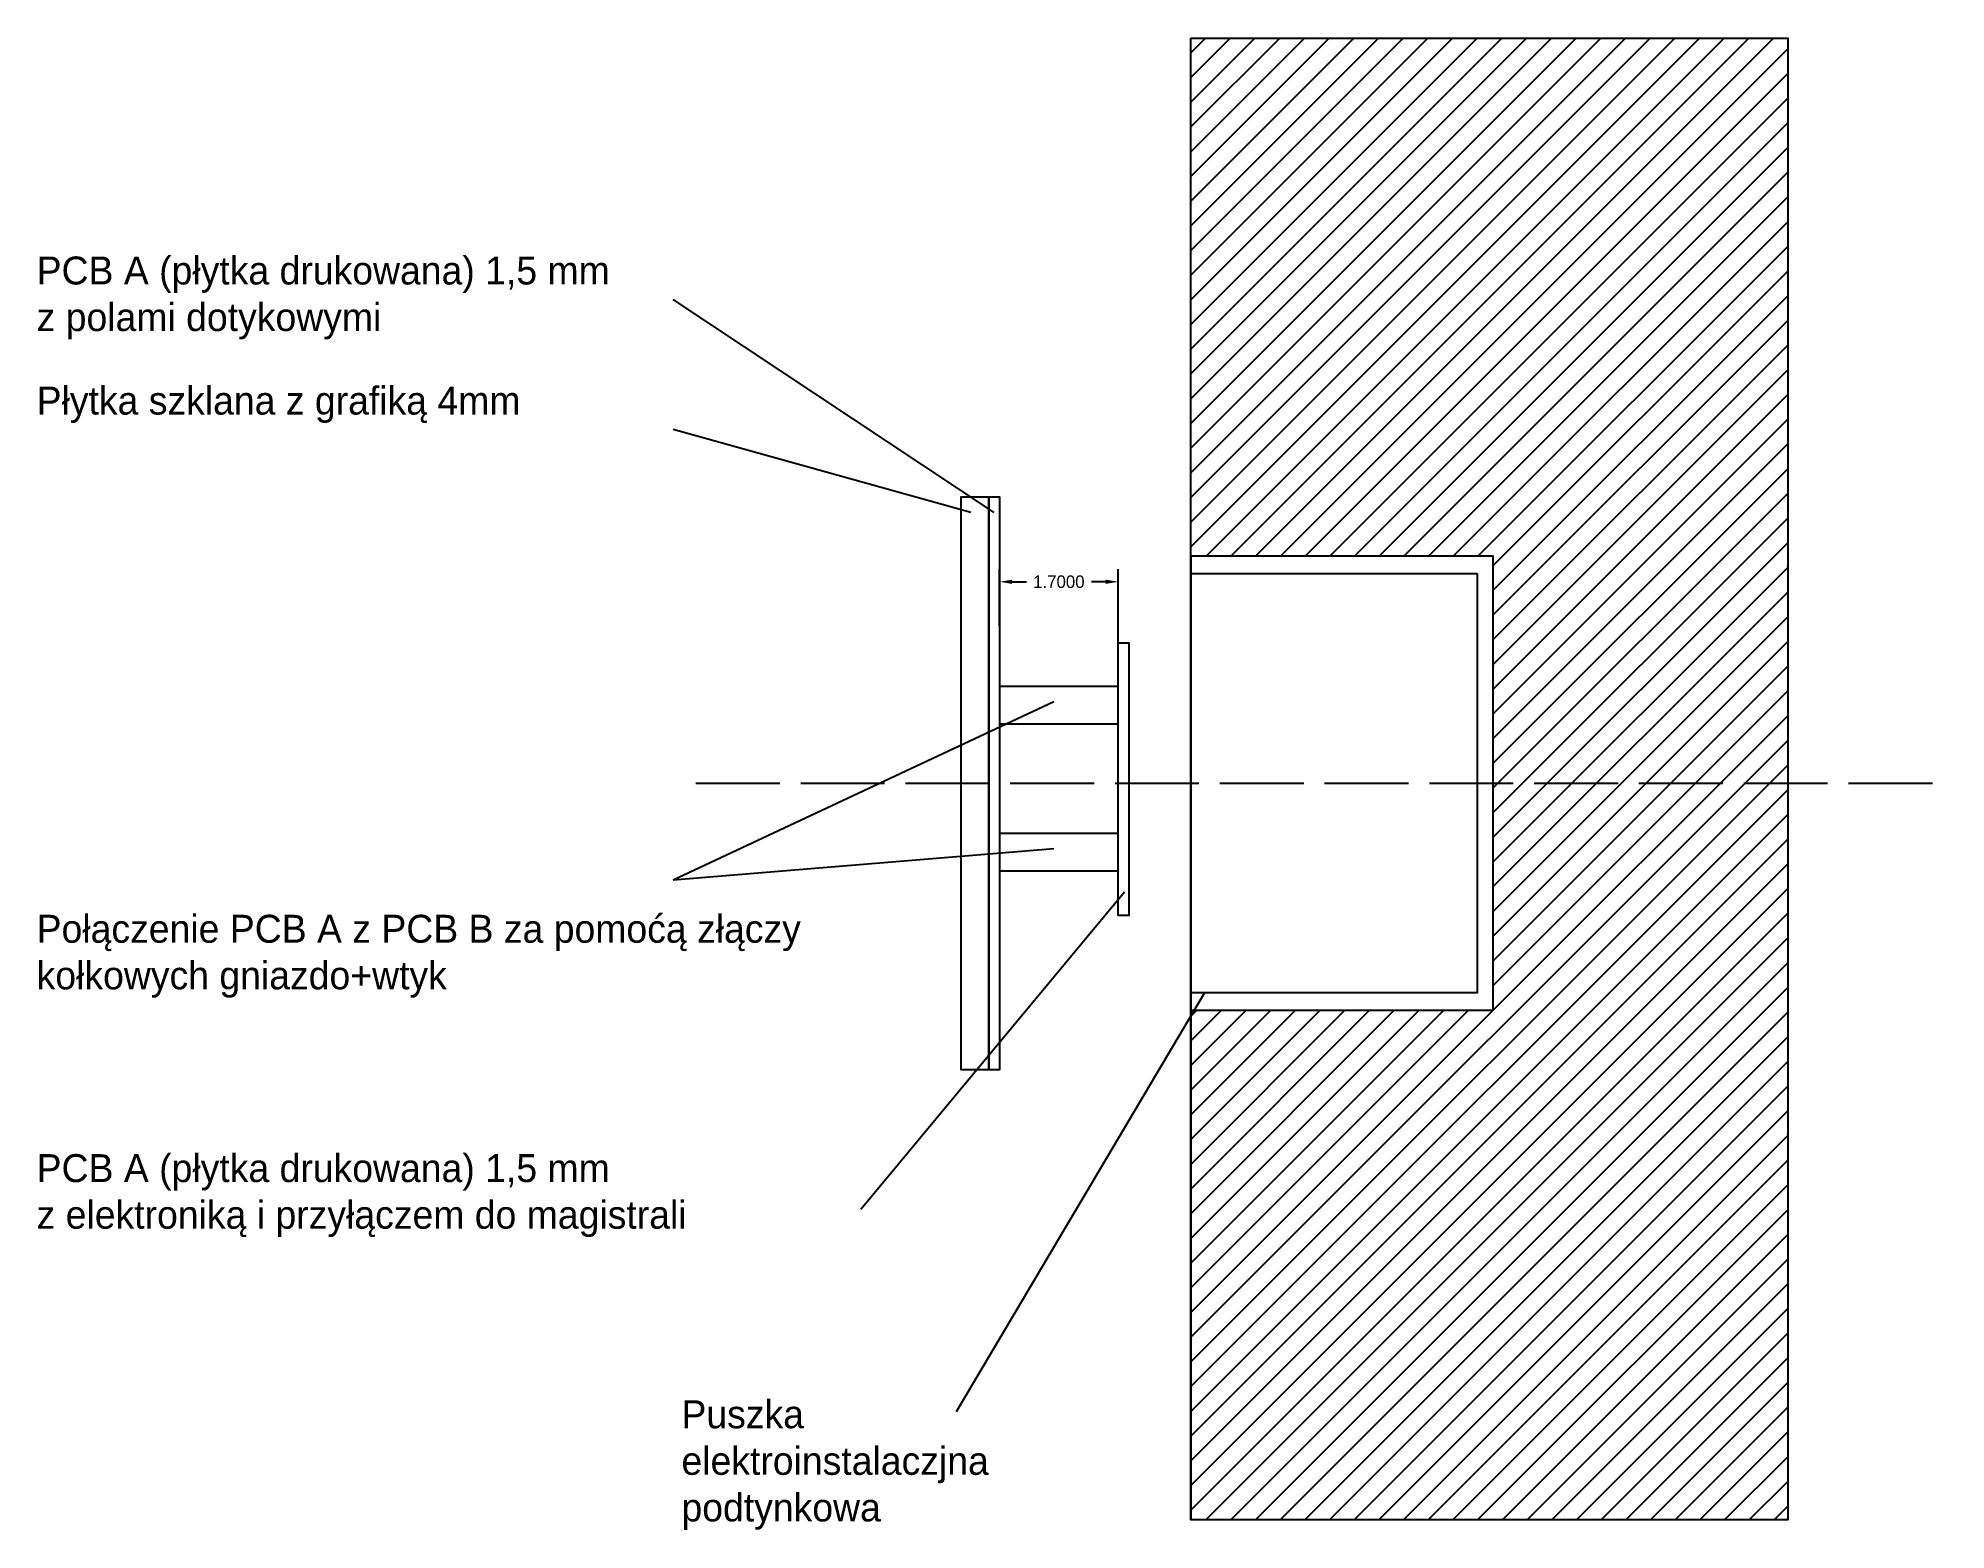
# Model space of a CAD drawing. Header units: centimetres. Extents: x 17.6 to 116.3, y -46.2 to 7.2.
# Drawn here: x 88.95 to 116.26, y -14.12 to 7.23 of the extents above; entities that cross this region are included whole.
import ezdxf

# ---------------------------------------------------------------- set-up
doc = ezdxf.new("R2010")
doc.units = ezdxf.units.CM
doc.header["$MEASUREMENT"] = 0
doc.linetypes.add('ACAD_ISO02W100', pattern=[15, 12, -3])
doc.dimstyles.get("Standard").update_dxf_attribs({"dimtxt": 0.18, "dimasz": 0.18, "dimexe": 0.18, "dimexo": 0.0625, "dimgap": 0.09, "dimtad": 0, "dimtih": 1, "dimtoh": 1, "dimdec": 4, "dimzin": 0, "dimdsep": 46, "dimtxsty": 'Standard', "dimcen": 0.09, "dimadec": 0, "dimazin": 0, "dimtfac": 1, "dimtdec": 4, "dimtofl": 0, "dimtmove": 0, "dimatfit": 3, "dimfxl": 1, "dimtolj": 1, "dimtzin": 0, "dimarcsym": 0})

msp = doc.modelspace()

# ---------------------------------------------------------------- texts
at = {"char_height": 0.4, "attachment_point": 1}
for s, insert, width in [('PCB A (płytka drukowana) 1,5 mm\\Pz polami dotykowymi', (88.92433, 4.10469), 13.1118993), ('Płytka szklana z grafiką 4mm', (88.92433, 2.24254), 13.1118993), ('Połączenie PCB A z PCB B za pomoćą złączy kołkowych gniazdo+wtyk', (88.92433, -5.31764), 13.1118993), ('PCB A (płytka drukowana) 1,5 mm\\Pz elektroniką i przyłączem do magistrali', (88.92433, -8.74394), 13.1118993), ('Puszka elektroinstalaczjna\\Ppodtynkowa', (98.15511, -12.26737), 1.4867499)]:
    msp.add_mtext(s, dxfattribs=dict(at, insert=insert, width=width))

# ---------------------------------------------------------------- blocks, each defined once
blk = doc.blocks.new('*D14')
at = {"color": 0, "lineweight": -2}
for p, q in [((102.708, -1.18), (102.708, -0.371)), ((104.408, -3.302), (104.408, -0.371)), ((102.888, -0.551), (103.093, -0.551)), ((104.228, -0.551), (104.023, -0.551))]:
    blk.add_line(p, q, dxfattribs=at)
at = {"color": 0, "lineweight": 0}
for points in [[(102.888, -0.521), (102.888, -0.581), (102.708, -0.551)], [(104.228, -0.521), (104.228, -0.581), (104.408, -0.551)]]:
    blk.add_solid(points, dxfattribs=at)
at = {"layer": 'Defpoints', "color": 0, "lineweight": 0}
for p in [(104.408, -0.551), (102.708, -1.243), (104.408, -3.364)]:
    blk.add_point(p, dxfattribs=at)
at = {"color": 0, "insert": (103.558, -0.551), "char_height": 0.18, "attachment_point": 5}
blk.add_mtext('\\A1;1.7000', dxfattribs=at)

# ---------------------------------------------------------------- dimensions: what is measured, and where the dimension line sits
at = {"color": 1}
dim = msp.add_linear_dim(base=(104.40782, -0.55137), p1=(102.70782, -1.24297), p2=(104.40782, -3.36426), dimstyle='Standard', dxfattribs=at)
dim.commit()
dim.dimension.update_dxf_attribs({"geometry": '*D14', "text_midpoint": (103.55782, -0.55137)})

# ---------------------------------------------------------------- hatches: boundary and pattern name
h = msp.add_hatch()
h.set_pattern_fill('ANSI31', color=256, scale=2, style=0)
h.set_pattern_definition([(45, (19.29895, 0.77377), (-0.1767767, 0.1767767), [])])
h.paths.add_polyline_path([(105.44804, 7.23051), (113.99176, 7.23051), (113.99176, -13.97724), (105.44804, -13.97724)])
h.paths.add_polyline_path([(105.44804, -6.68472), (109.77663, -6.68472), (109.77663, -0.18472), (105.44804, -0.18472)], flags=17)

# ---------------------------------------------------------------- linework, layer by layer
for p, q in [((105.44804, -0.18472), (105.44804, 7.23051)), ((102.63345, 0.43986), (98.03633, 3.48924)), ((102.29759, 0.43986), (98.03633, 1.62709)), ((103.48847, -2.27177), (98.03633, -4.82015)), ((103.48847, -4.37523), (98.03633, -4.82015)), ((104.49629, -4.99488), (100.72444, -9.53589)), ((105.64087, -6.43472), (102.08666, -12.43227)), ((105.44804, -6.68472), (105.44804, -13.97724))]:
    msp.add_line(p, q)
at = {"linetype": 'ACAD_ISO02W100', "ltscale": 0.1}
msp.add_line((98.3631, -3.43472), (116.2558, -3.43472), dxfattribs=at)
msp.add_lwpolyline([(105.44804, 7.23051), (113.99176, 7.23051), (113.99176, -13.97724), (105.44804, -13.97724)], close=True)
at = {"color": 1}
for points in [[(102.55782, 0.66528), (102.55782, -7.53472), (102.15782, -7.53472), (102.15782, 0.66528)], [(102.55782, 0.66528), (102.70782, 0.66528), (102.70782, -7.53472), (102.55782, -7.53472)], [(104.40782, -1.42674), (104.55782, -1.42674), (104.55782, -5.32721), (104.40782, -5.32721)], [(104.40782, -2.05012), (102.70782, -2.05012), (102.70782, -2.583), (104.40782, -2.583)], [(104.40782, -4.15358), (102.70782, -4.15358), (102.70782, -4.68645), (104.40782, -4.68645)]]:
    msp.add_lwpolyline(points, close=True, dxfattribs=at)
at = {"color": 5}
for points in [[(105.44804, -6.68472), (109.77663, -6.68472), (109.77663, -0.18472), (105.44804, -0.18472)], [(109.54804, -0.43472), (109.54804, -6.43472), (105.44804, -6.43472), (105.44804, -0.43472)]]:
    msp.add_lwpolyline(points, close=True, dxfattribs=at)

msp.set_redraw_order([(e.dxf.handle, doc.entitydb.next_handle()) for e in msp.query("TEXT MTEXT ATTDEF DIMENSION ARC_DIMENSION")])  # texts and dimensions are drawn at this point

doc.saveas('drawing.dxf')
